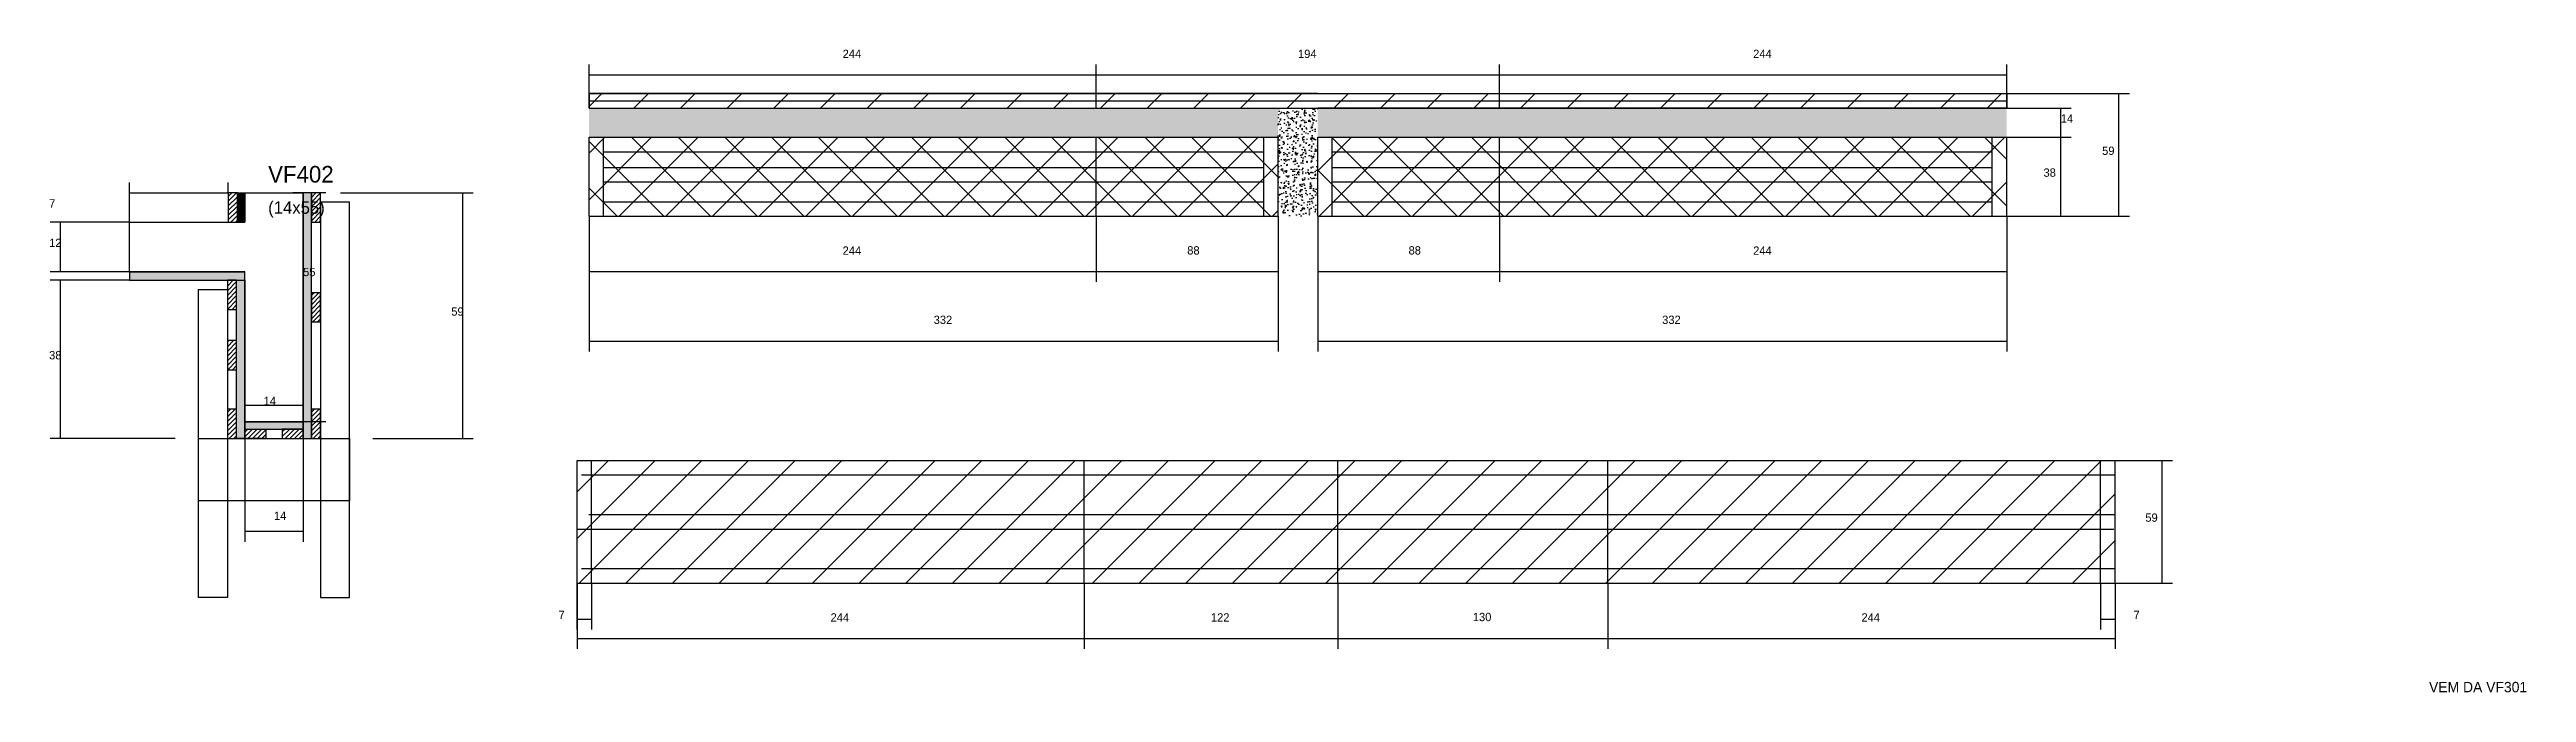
# Model space of a CAD drawing. Header units: metres. Extents: x -65046 to 21926, y -45195 to 1016.
# Drawn here: x -105 to 1087, y -6840 to -6531 of the extents above; entities that cross this region are included whole.
import ezdxf

# ---------------------------------------------------------------- set-up
doc = ezdxf.new("R2010")
doc.units = ezdxf.units.M
for name, color, linetype in [('CONCRETO', 251, 'Continuous'), ('COTA', 241, 'Continuous'), ('Hachura', 253, 'Continuous'), ('Madeira', 126, 'Continuous'), ('Painéis', 200, 'Continuous'), ('REAPROVEITAMENTO', 251, 'Continuous'), ('SARR_2.2x7', 40, 'Continuous'), ('SARR_3.5x7', 81, 'Continuous'), ('Texto Seção', 7, 'Continuous')]:
    doc.layers.add(name, color=color, linetype=linetype)

msp = doc.modelspace()

# ---------------------------------------------------------------- texts
at = {"layer": 'COTA'}
for s, p in [('244', (276.4, -6535.1)), ('194', (495.5, -6535.1)), ('244', (714.5, -6535.1)), ('7', (-105.4, -6607)), ('12', (-105.4, -6626)), ('244', (276.4, -6629.7)), ('88', (442.2, -6629.6)), ('88', (548.7, -6629.6)), ('244', (714.5, -6629.7)), ('55', (16.8, -6640)), ('59', (88.1, -6659)), ('332', (320.2, -6663)), ('332', (670.7, -6663)), ('38', (-105.4, -6680)), ('14', (-2.2, -6702)), ('14', (2.8, -6757.2)), ('59', (903.2, -6758.1)), ('7', (139.7, -6804.9)), ('244', (270.6, -6806.1)), ('122', (453.6, -6806.1)), ('130', (579.6, -6805.9)), ('244', (766.6, -6806.1)), ('7', (897.5, -6804.9))]:
    msp.add_text(s, height=4, dxfattribs=at).set_placement(p)
at = {"layer": 'Painéis'}
for s, p in [('14', (862.5, -6566.2)), ('59', (882.4, -6581.7)), ('38', (854.2, -6592.2))]:
    msp.add_text(s, height=4, dxfattribs=at).set_placement(p)
at = {"layer": 'Texto Seção'}
for s, height, p in [('VF402', 8, (0, -6595)), ('(14x55)', 6, (0, -6610)), ('VEM DA VF301', 5, (1039.7, -6840.1))]:
    msp.add_text(s, height=height, dxfattribs=at).set_placement(p)

# ---------------------------------------------------------------- hatches: boundary and pattern name
at = {"layer": 'COTA'}
h = msp.add_hatch(dxfattribs=at)
h.set_pattern_fill('AR-CONC', scale=0.03)
h.paths.add_polyline_path([(485.9, -6573.2), (485.9, -6559.2), (485.9, -6559.2), (154.4, -6559.2), (154.4, -6559.2), (154.4, -6573.2), (154.4, -6573.2), (485.9, -6573.2)])
h = msp.add_hatch(dxfattribs=at)
h.set_pattern_fill('AR-CONC', scale=0.03)
h.paths.add_polyline_path([(505, -6573.2), (505, -6559.2), (485.9, -6559.2), (485.9, -6573.2), (485.9, -6611.2), (505, -6611.2)])
h = msp.add_hatch(dxfattribs=at)
h.set_pattern_fill('AR-CONC', scale=0.03)
h.paths.add_polyline_path([(505, -6573.2), (505, -6559.2), (505, -6559.2), (836.5, -6559.2), (836.5, -6559.2), (836.5, -6573.2), (836.5, -6573.2), (505, -6573.2)])
at = {"layer": 'Hachura'}
h = msp.add_hatch(dxfattribs=at)
h.set_pattern_fill('ANSI31', scale=0.5)
h.paths.add_polyline_path([(-19.2, -6614), (-14.8, -6614), (-14.8, -6614), (-14.8, -6600), (-14.8, -6600), (-19.2, -6600), (-19.2, -6600), (-19.2, -6614)])
h = msp.add_hatch(color=8, dxfattribs=at)
h.dxf.hatch_style = 1
h.paths.add_polyline_path([(-14.8, -6600), (-11.2, -6600), (-11.2, -6600), (-11.2, -6614), (-11.2, -6614), (-14.8, -6614), (-14.8, -6614), (-14.8, -6600)])
h = msp.add_hatch(color=8, dxfattribs=at)
h.dxf.hatch_style = 1
h.paths.add_polyline_path([(20.8, -6600), (16.8, -6600), (16.8, -6600), (16.8, -6718), (16.8, -6718), (20.8, -6718), (20.8, -6718), (20.8, -6600)])
h = msp.add_hatch(dxfattribs=at)
h.set_pattern_fill('ANSI31', scale=0.5)
h.paths.add_polyline_path([(20.8, -6614), (25.2, -6614), (25.2, -6614), (25.2, -6600), (25.2, -6600), (20.8, -6600), (20.8, -6600), (20.8, -6614)])
h = msp.add_hatch(color=8, dxfattribs=at)
h.dxf.hatch_style = 1
h.paths.add_polyline_path([(-11.2, -6642), (-11.2, -6638), (-11.2, -6638), (-66.8, -6638), (-66.8, -6638), (-66.8, -6642), (-66.8, -6642), (-11.2, -6642)])
h = msp.add_hatch(color=8, dxfattribs=at)
h.dxf.hatch_style = 1
h.paths.add_polyline_path([(-11.2, -6638), (-15.2, -6638), (-15.2, -6638), (-15.2, -6718), (-15.2, -6718), (-11.2, -6718), (-11.2, -6718), (-11.2, -6638)])
h = msp.add_hatch(dxfattribs=at)
h.set_pattern_fill('ANSI31', scale=0.5)
h.paths.add_polyline_path([(-19.6, -6656), (-15.2, -6656), (-15.2, -6656), (-15.2, -6642), (-15.2, -6642), (-19.6, -6642), (-19.6, -6642), (-19.6, -6656)])
h = msp.add_hatch(dxfattribs=at)
h.set_pattern_fill('ANSI31', scale=0.5)
h.paths.add_polyline_path([(20.8, -6662), (25.2, -6662), (25.2, -6662), (25.2, -6648), (25.2, -6648), (20.8, -6648), (20.8, -6648), (20.8, -6662)])
h = msp.add_hatch(dxfattribs=at)
h.set_pattern_fill('ANSI31', scale=0.5)
h.paths.add_polyline_path([(-19.6, -6685), (-15.2, -6685), (-15.2, -6685), (-15.2, -6671), (-15.2, -6671), (-19.6, -6671), (-19.6, -6671), (-19.6, -6685)])
h = msp.add_hatch(dxfattribs=at)
h.set_pattern_fill('ANSI31', scale=0.5)
h.paths.add_polyline_path([(-19.6, -6718), (-15.2, -6718), (-15.2, -6718), (-15.2, -6704), (-15.2, -6704), (-19.6, -6704), (-19.6, -6704), (-19.6, -6718)])
h = msp.add_hatch(dxfattribs=at)
h.set_pattern_fill('ANSI31', scale=0.5)
h.paths.add_polyline_path([(20.8, -6718), (25.2, -6718), (25.2, -6718), (25.2, -6704), (25.2, -6704), (20.8, -6704), (20.8, -6704), (20.8, -6718)])
h = msp.add_hatch(color=8, dxfattribs=at)
h.dxf.hatch_style = 1
h.paths.add_polyline_path([(16.8, -6713.6), (16.8, -6710), (16.8, -6710), (-11.2, -6710), (-11.2, -6710), (-11.2, -6713.6), (-11.2, -6713.6), (16.8, -6713.6)])
h = msp.add_hatch(dxfattribs=at)
h.set_pattern_fill('ANSI31', scale=0.5)
h.paths.add_polyline_path([(-11.2, -6718), (-11.2, -6713.6), (-11.2, -6713.6), (-1.2, -6713.6), (-1.2, -6713.6), (-1.2, -6718), (-1.2, -6718), (-11.2, -6718)])
h = msp.add_hatch(dxfattribs=at)
h.set_pattern_fill('ANSI31', scale=0.5)
h.paths.add_polyline_path([(16.8, -6718), (16.8, -6713.6), (16.8, -6713.6), (6.8, -6713.6), (6.8, -6713.6), (6.8, -6718), (6.8, -6718), (16.8, -6718)])
at = {"layer": 'REAPROVEITAMENTO'}
h = msp.add_hatch(dxfattribs=at)
h.set_pattern_fill('ANSI31', scale=5)
h.paths.add_polyline_path([(154.4, -6552.2), (154.4, -6559.2), (154.4, -6559.2), (592.5, -6559.2), (592.5, -6559.2), (592.5, -6552.2), (592.5, -6552.2), (154.4, -6552.2)])
h = msp.add_hatch(dxfattribs=at)
h.set_pattern_fill('ANSI31', scale=5)
h.paths.add_polyline_path([(836.5, -6552.2), (836.5, -6559.2), (836.5, -6559.2), (592.5, -6559.2), (592.5, -6559.2), (592.5, -6552.2), (592.5, -6552.2), (836.5, -6552.2)])
h = msp.add_hatch(dxfattribs=at)
h.set_pattern_fill('ANSI37', scale=5)
h.paths.add_polyline_path([(485.9, -6611.2), (485.9, -6573.2), (485.9, -6573.2), (154.4, -6573.2), (154.4, -6573.2), (154.4, -6611.2), (154.4, -6611.2), (485.9, -6611.2)])
h = msp.add_hatch(dxfattribs=at)
h.set_pattern_fill('ANSI37', scale=5)
h.paths.add_polyline_path([(505, -6611.2), (505, -6573.2), (505, -6573.2), (836.5, -6573.2), (836.5, -6573.2), (836.5, -6611.2), (836.5, -6611.2), (505, -6611.2)])
h = msp.add_hatch(dxfattribs=at)
h.set_pattern_fill('ANSI31', scale=5)
h.paths.add_polyline_path([(888.6, -6787.6), (888.6, -6728.6), (888.6, -6728.6), (148.6, -6728.6), (148.6, -6728.6), (148.6, -6787.6), (148.6, -6787.6), (888.6, -6787.6)])

# ---------------------------------------------------------------- linework, layer by layer
at = {"layer": 'CONCRETO'}
msp.add_lwpolyline([(-66.8, -6638), (-66.8, -6614), (-11.2, -6614), (-11.2, -6600), (16.8, -6600), (16.8, -6710), (-11.2, -6710), (-11.2, -6638)], close=True, dxfattribs=at)
at = {"layer": 'COTA'}
for p, q in [((154.4, -6552.2), (154.4, -6538.2)), ((398.4, -6552.2), (398.4, -6538.2)), ((398.4, -6552.2), (398.4, -6538.2)), ((592.5, -6552.2), (592.5, -6538.2)), ((592.5, -6552.2), (592.5, -6538.2)), ((836.5, -6552.2), (836.5, -6538.2)), ((154.4, -6543.2), (398.4, -6543.2)), ((398.4, -6543.2), (592.5, -6543.2)), ((592.5, -6543.2), (836.5, -6543.2)), ((-66.8, -6614), (-66.8, -6595)), ((-66.8, -6600), (-19.2, -6600)), ((-19.2, -6600), (-19.2, -6595)), ((27.8, -6600), (11.8, -6600)), ((16.8, -6710), (16.8, -6600)), ((34.8, -6600), (98.6, -6600)), ((93.6, -6718), (93.6, -6600)), ((-66.8, -6614), (-104.9, -6614)), ((-99.9, -6638), (-99.9, -6614)), ((154.4, -6611.2), (154.4, -6642.7)), ((154.4, -6611.2), (154.4, -6676.3)), ((398.4, -6611.2), (398.4, -6642.7)), ((398.4, -6611.2), (398.4, -6642.7)), ((485.9, -6611.2), (485.9, -6642.7)), ((485.9, -6611.2), (485.9, -6676.3)), ((505, -6611.2), (505, -6642.7)), ((505, -6611.2), (505, -6676.3)), ((592.5, -6611.2), (592.5, -6642.7)), ((592.5, -6611.2), (592.5, -6642.7)), ((836.5, -6611.2), (836.5, -6642.7)), ((836.5, -6611.2), (836.5, -6676.3)), ((-66.8, -6638), (-104.9, -6638)), ((154.4, -6637.7), (398.4, -6637.7)), ((398.4, -6637.7), (485.9, -6637.7)), ((505, -6637.7), (592.5, -6637.7)), ((592.5, -6637.7), (836.5, -6637.7)), ((-66.8, -6642), (-104.9, -6642)), ((-99.9, -6718), (-99.9, -6642)), ((154.4, -6671.3), (485.9, -6671.3)), ((505, -6671.3), (836.5, -6671.3)), ((-11.2, -6718), (-11.2, -6697)), ((16.8, -6718), (16.8, -6697)), ((-11.2, -6702), (16.8, -6702)), ((-44.8, -6718), (-104.9, -6718)), ((-11.2, -6718), (-11.2, -6767.7)), ((27.8, -6710), (11.8, -6710)), ((16.8, -6718), (16.8, -6767.7)), ((50.4, -6718), (98.6, -6718)), ((888.6, -6728.6), (916.3, -6728.6)), ((911.3, -6787.6), (911.3, -6728.6)), ((-11.2, -6762.7), (16.8, -6762.7)), ((148.5, -6787.6), (148.5, -6809.9)), ((148.6, -6787.6), (148.6, -6819.2)), ((155.5, -6787.6), (155.5, -6809.9)), ((392.6, -6787.6), (392.6, -6819.2)), ((392.6, -6787.6), (392.6, -6819.2)), ((514.6, -6787.6), (514.6, -6819.2)), ((514.6, -6787.6), (514.6, -6819.2)), ((644.6, -6787.6), (644.6, -6819.2)), ((644.6, -6787.6), (644.6, -6819.2)), ((881.6, -6787.6), (881.6, -6809.9)), ((888.6, -6787.6), (916.3, -6787.6)), ((888.6, -6787.6), (888.6, -6819.2)), ((888.6, -6787.6), (888.6, -6809.9)), ((148.5, -6804.9), (155.5, -6804.9)), ((881.6, -6804.9), (888.6, -6804.9)), ((148.6, -6814.2), (392.6, -6814.2)), ((392.6, -6814.2), (514.6, -6814.2)), ((514.6, -6814.2), (644.6, -6814.2)), ((644.6, -6814.2), (888.6, -6814.2))]:
    msp.add_line(p, q, dxfattribs=at)
at = {"layer": 'Madeira'}
for points in [[(-19.2, -6614), (-14.8, -6614), (-14.8, -6600), (-19.2, -6600)], [(20.8, -6614), (25.2, -6614), (25.2, -6600), (20.8, -6600)], [(-19.6, -6656), (-15.2, -6656), (-15.2, -6642), (-19.6, -6642)], [(20.8, -6662), (25.2, -6662), (25.2, -6648), (20.8, -6648)], [(-19.6, -6685), (-15.2, -6685), (-15.2, -6671), (-19.6, -6671)], [(-19.6, -6718), (-15.2, -6718), (-15.2, -6704), (-19.6, -6704)], [(20.8, -6718), (25.2, -6718), (25.2, -6704), (20.8, -6704)], [(-11.2, -6718), (-11.2, -6713.6), (-1.2, -6713.6), (-1.2, -6718)], [(16.8, -6718), (16.8, -6713.6), (6.8, -6713.6), (6.8, -6718)]]:
    msp.add_lwpolyline(points, close=True, dxfattribs=at)
at = {"layer": 'Painéis'}
for p, q in [((154.4, -6552.2), (505, -6552.2)), ((154.4, -6559.2), (154.4, -6552.2)), ((398.4, -6559.2), (398.4, -6552.2)), ((505, -6552.2), (836.5, -6552.2)), ((592.5, -6559.2), (592.5, -6552.2)), ((836.5, -6559.2), (836.5, -6552.2)), ((836.5, -6552.2), (895.5, -6552.2)), ((890.5, -6611.2), (890.5, -6552.2)), ((154.4, -6559.2), (505, -6559.2)), ((505, -6559.2), (836.5, -6559.2)), ((836.5, -6559.2), (867.5, -6559.2)), ((862.5, -6573.2), (862.5, -6559.2)), ((154.4, -6573.2), (485.9, -6573.2)), ((154.4, -6611.2), (154.4, -6573.2)), ((398.4, -6611.2), (398.4, -6573.2)), ((485.9, -6611.2), (485.9, -6573.2)), ((505, -6573.2), (836.5, -6573.2)), ((505, -6611.2), (505, -6573.2)), ((592.5, -6611.2), (592.5, -6573.2)), ((836.5, -6611.2), (836.5, -6573.2)), ((836.5, -6573.2), (867.5, -6573.2)), ((836.5, -6573.2), (867.5, -6573.2)), ((862.5, -6611.2), (862.5, -6573.2)), ((154.4, -6611.2), (485.9, -6611.2)), ((505, -6611.2), (836.5, -6611.2)), ((836.5, -6611.2), (867.5, -6611.2)), ((836.5, -6611.2), (895.5, -6611.2)), ((-66.8, -6638), (-11.2, -6638)), ((-11.2, -6710), (16.8, -6710)), ((148.6, -6728.6), (888.6, -6728.6)), ((148.6, -6787.6), (148.6, -6728.6)), ((392.6, -6787.6), (392.6, -6728.6)), ((514.6, -6787.6), (514.6, -6728.6)), ((644.6, -6787.6), (644.6, -6728.6)), ((888.6, -6787.6), (888.6, -6728.6)), ((148.6, -6787.6), (888.6, -6787.6))]:
    msp.add_line(p, q, dxfattribs=at)
for points in [[(505, -6552.2), (154.4, -6552.2), (154.4, -6559.2), (505, -6559.2)], [(505, -6552.2), (836.5, -6552.2), (836.5, -6559.2), (505, -6559.2)]]:
    msp.add_lwpolyline(points, dxfattribs=at)
for points in [[(-14.8, -6600), (-11.2, -6600), (-11.2, -6614), (-14.8, -6614)], [(20.8, -6600), (16.8, -6600), (16.8, -6718), (20.8, -6718)], [(-11.2, -6642), (-11.2, -6638), (-66.8, -6638), (-66.8, -6642)], [(-15.2, -6642), (-11.2, -6642), (-11.2, -6718), (-15.2, -6718)], [(16.8, -6713.6), (16.8, -6710), (-11.2, -6710), (-11.2, -6713.6)]]:
    msp.add_lwpolyline(points, close=True, dxfattribs=at)
at = {"layer": 'SARR_2.2x7'}
for p, q in [((154.4, -6555.7), (398.4, -6555.7)), ((398.4, -6555.7), (592.5, -6555.7)), ((592.5, -6555.7), (836.5, -6555.7)), ((161.4, -6611.2), (161.4, -6573.2)), ((479, -6611.2), (479, -6573.2)), ((511.9, -6611.2), (511.9, -6573.2)), ((829.5, -6611.2), (829.5, -6573.2)), ((161.4, -6580.2), (398.4, -6580.2)), ((161.4, -6587.7), (398.4, -6587.7)), ((398.4, -6580.2), (479, -6580.2)), ((398.4, -6587.7), (479, -6587.7)), ((511.9, -6580.2), (592.5, -6580.2)), ((511.9, -6587.7), (592.5, -6587.7)), ((592.5, -6580.2), (829.5, -6580.2)), ((592.5, -6587.7), (829.5, -6587.7)), ((161.4, -6594.7), (398.4, -6594.7)), ((398.4, -6594.7), (479, -6594.7)), ((511.9, -6594.7), (592.5, -6594.7)), ((592.5, -6594.7), (829.5, -6594.7)), ((161.4, -6604.2), (398.4, -6604.2)), ((398.4, -6604.2), (479, -6604.2)), ((511.9, -6604.2), (592.5, -6604.2)), ((592.5, -6604.2), (829.5, -6604.2)), ((155.5, -6787.6), (155.5, -6728.6)), ((881.6, -6787.6), (881.6, -6728.6)), ((150.8, -6735.6), (392.6, -6735.6)), ((392.6, -6735.6), (514.6, -6735.6)), ((514.6, -6735.6), (644.6, -6735.6)), ((644.6, -6735.6), (888.6, -6735.6)), ((154.3, -6754.6), (392.6, -6754.6)), ((392.6, -6754.6), (514.6, -6754.6)), ((514.6, -6754.6), (644.6, -6754.6)), ((644.6, -6754.6), (888.6, -6754.6)), ((148.6, -6761.6), (392.6, -6761.6)), ((392.6, -6761.6), (514.6, -6761.6)), ((514.6, -6761.6), (644.6, -6761.6)), ((644.6, -6761.6), (888.1, -6761.6)), ((150.7, -6780.6), (392.6, -6780.6)), ((392.6, -6780.6), (514.6, -6780.6)), ((514.6, -6780.6), (644.6, -6780.6)), ((644.6, -6780.6), (888.6, -6780.6))]:
    msp.add_line(p, q, dxfattribs=at)
at = {"layer": 'SARR_3.5x7'}
for points in [[(39.2, -6604.4), (25.2, -6604.4), (25.2, -6794.5), (39.2, -6794.5)], [(-33.6, -6646.4), (-19.6, -6646.4), (-19.6, -6794.5), (-33.6, -6794.5)], [(-33.6, -6718), (39.2, -6718), (39.2, -6748), (-33.6, -6748)]]:
    msp.add_lwpolyline(points, close=True, dxfattribs=at)

msp.set_redraw_order([(e.dxf.handle, doc.entitydb.next_handle()) for e in msp.query("TEXT MTEXT ATTDEF DIMENSION ARC_DIMENSION")])  # texts and dimensions are drawn at this point

doc.saveas('drawing.dxf')
